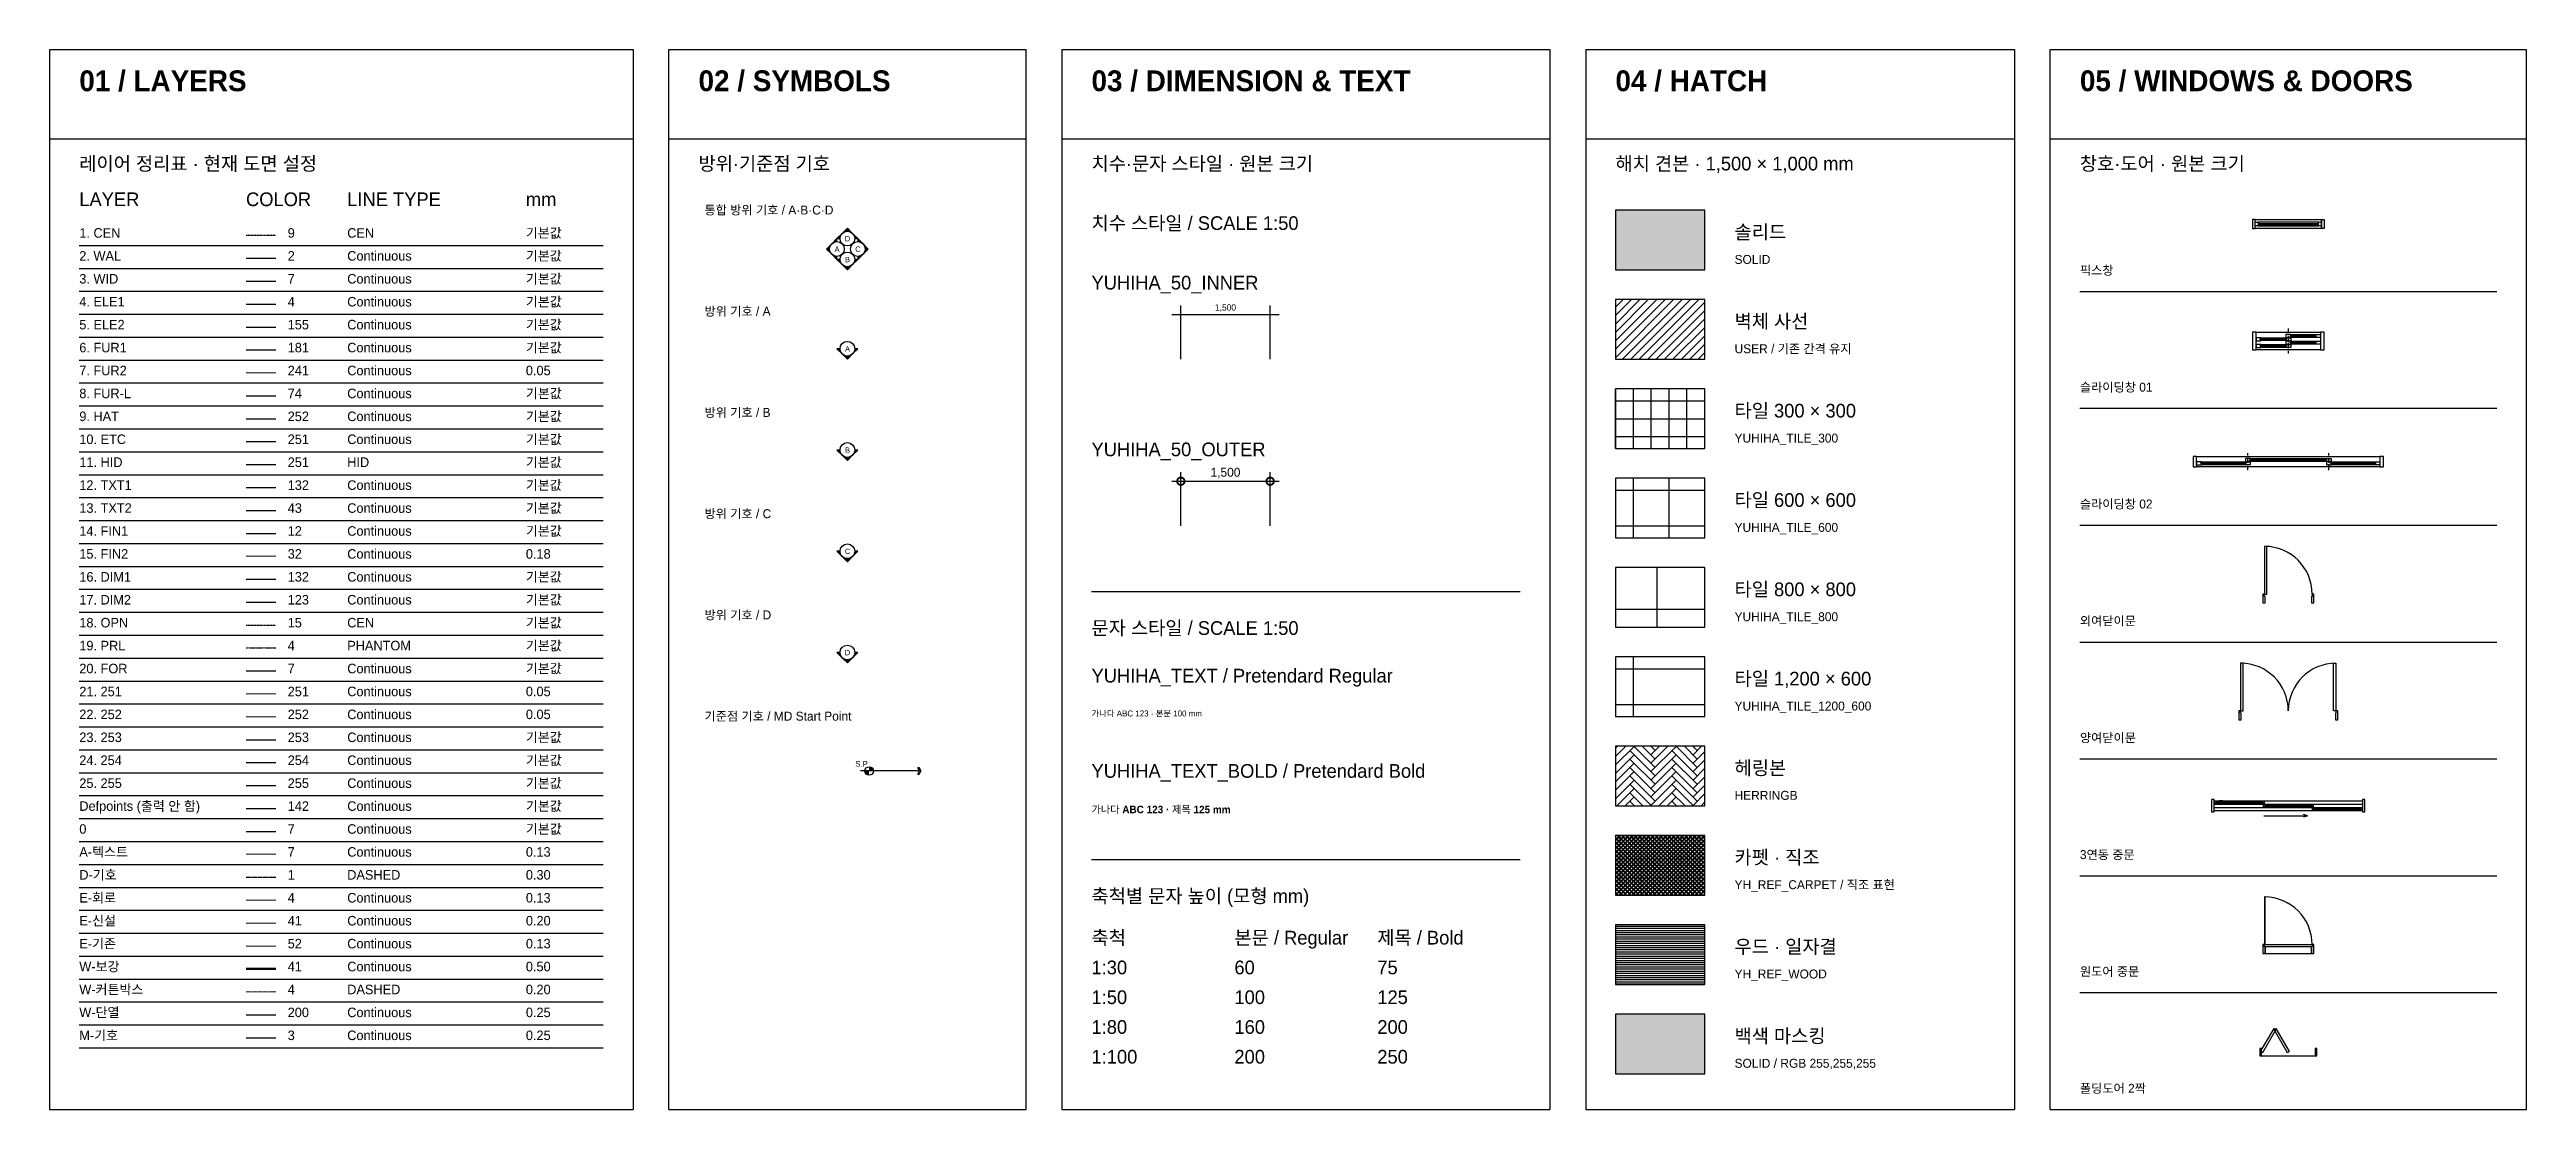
# Model space of a CAD drawing. Header units: millimetres. Extents: x 488786 to 747986, y 25193 to 95000.
# Drawn here: x 490000 to 531600, y 77200 to 95000 of the extents above; entities that cross this region are included whole.
import ezdxf
from ezdxf.enums import TextEntityAlignment as Align

# ---------------------------------------------------------------- set-up
doc = ezdxf.new("R2010")
doc.units = ezdxf.units.MM
doc.set_wipeout_variables(frame=1)
for name, pattern in [('CEN', [25, 15, -4, 2, -4]), ('DASHED', [19.05, 12.7, -6.35]), ('HID', [2.3, 1.5, -0.8]), ('PHANTOM', [2.5, 1.25, -0.25, 0.25, -0.25, 0.25, -0.25])]:
    doc.linetypes.add(name, pattern=pattern)
doc.layers.get('Defpoints').update_dxf_attribs({"color": 142})
for name, color, linetype in [('1. CEN', 9, 'CEN'), ('10. ETC', 251, 'Continuous'), ('11. HID', 251, 'HID'), ('12. TXT1', 132, 'Continuous'), ('13. TXT2', 43, 'Continuous'), ('14. FIN1', 12, 'Continuous'), ('16. DIM1', 132, 'Continuous'), ('17. DIM2', 123, 'Continuous'), ('18. OPN', 15, 'CEN'), ('19. PRL', 4, 'PHANTOM'), ('2. WAL', 2, 'Continuous'), ('20. FOR', 7, 'Continuous'), ('23. 253', 253, 'Continuous'), ('24. 254', 254, 'Continuous'), ('25. 255', 255, 'Continuous'), ('3. WID', 7, 'Continuous'), ('4. ELE1', 4, 'Continuous'), ('5. ELE2', 155, 'Continuous'), ('6. FUR1', 181, 'Continuous'), ('8. FUR-L', 74, 'Continuous'), ('9. HAT', 252, 'Continuous')]:
    doc.layers.add(name, color=color, linetype=linetype)
for name, color, linetype, lineweight in [('15. FIN2', 32, 'Continuous', 18), ('21. 251', 251, 'Continuous', 5), ('22. 252', 252, 'Continuous', 5), ('7. FUR2', 241, 'Continuous', 5), ('A-텍스트', 7, 'Continuous', 13), ('D-기호', 1, 'DASHED', 30), ('E-기존', 52, 'Continuous', 13), ('E-신설', 41, 'Continuous', 20), ('E-회로', 4, 'Continuous', 13), ('M-기호', 3, 'Continuous', 25), ('W-단열', 200, 'Continuous', 25), ('W-보강', 41, 'Continuous', 50), ('W-커튼박스', 4, 'DASHED', 20)]:
    doc.layers.add(name, color=color, linetype=linetype, lineweight=lineweight)
doc.styles.add('YUHIHA_TEXT', font='Pretendard-Regular.ttf')
doc.styles.add('YUHIHA_TEXT_BOLD', font='')
doc.styles.get('YUHIHA_TEXT_BOLD').set_extended_font_data('Pretendard', bold=True)
doc.dimstyles.new('YUHIHA_50_INNER', dxfattribs={"dimscale": 50, "dimtxt": 2.125, "dimasz": 5, "dimexe": 3, "dimexo": 2, "dimgap": 0.8, "dimtad": 1, "dimdec": 0, "dimzin": 0, "dimdsep": 46, "dimlunit": 6, "dimtxsty": 'YUHIHA_TEXT', "dimblk": 'NONE', "dimcen": 1, "dimdle": 3, "dimclrd": 256, "dimclre": 256, "dimclrt": 256, "dimadec": 0, "dimazin": 0, "dimtfac": 1, "dimtdec": 0, "dimtix": 1, "dimtmove": 0, "dimatfit": 3, "dimldrblk": 'NONE', "dimfxl": 1, "dimtolj": 1, "dimtzin": 0, "dimlwd": -1, "dimarcsym": 0})
doc.dimstyles.new('YUHIHA_50_OUTER', dxfattribs={"dimscale": 50, "dimtxt": 3, "dimasz": 5, "dimexe": 3, "dimexo": 2, "dimgap": 0.8, "dimtad": 1, "dimdec": 0, "dimzin": 0, "dimdsep": 46, "dimlunit": 6, "dimtxsty": 'YUHIHA_TEXT', "dimblk": 'DOTSMALL', "dimcen": 1, "dimdle": 3, "dimclrd": 256, "dimclre": 256, "dimclrt": 256, "dimadec": 0, "dimazin": 0, "dimtfac": 1, "dimtdec": 0, "dimtix": 1, "dimtmove": 0, "dimatfit": 3, "dimldrblk": 'DOTSMALL', "dimfxl": 1, "dimtolj": 1, "dimtzin": 0, "dimlwd": -1, "dimarcsym": 0})

msp = doc.modelspace()

# ---------------------------------------------------------------- texts
at = {"layer": 'A-텍스트', "attachment_point": 1}
for s, insert, char_height, width, style in [('01 / LAYERS', (490500, 94650), 350, 8800, 'YUHIHA_TEXT_BOLD'), ('02 / SYMBOLS', (500900, 94650), 350, 5000, 'YUHIHA_TEXT_BOLD'), ('03 / DIMENSION & TEXT', (507500, 94650), 350, 7200, 'YUHIHA_TEXT_BOLD'), ('04 / HATCH', (516300, 94650), 350, 6200, 'YUHIHA_TEXT_BOLD'), ('05 / WINDOWS & DOORS', (524100, 94650), 350, 7000, 'YUHIHA_TEXT_BOLD'), ('레이어 정리표 · 현재 도면 설정', (490500, 93200), 230, 8800, 'YUHIHA_TEXT'), ('방위·기준점 기호', (500900, 93200), 230, 5000, 'YUHIHA_TEXT'), ('치수·문자 스타일 · 원본 크기', (507500, 93200), 230, 7200, 'YUHIHA_TEXT'), ('해치 견본 · 1,500 × 1,000 mm', (516300, 93200), 230, 6200, 'YUHIHA_TEXT'), ('창호·도어 · 원본 크기', (524100, 93200), 230, 7000, 'YUHIHA_TEXT'), ('LAYER', (490500, 92600), 230, 2500, 'YUHIHA_TEXT'), ('COLOR', (493300, 92600), 230, 1400, 'YUHIHA_TEXT'), ('LINE TYPE', (495000, 92600), 230, 2200, 'YUHIHA_TEXT'), ('mm', (498000, 92600), 230, 1200, 'YUHIHA_TEXT'), ('통합 방위 기호 / A·B·C·D', (501000, 92380), 150, 4800, 'YUHIHA_TEXT'), ('1. CEN', (490500, 92000), 160, 2600, 'YUHIHA_TEXT'), ('9', (494000, 92000), 160, 800, 'YUHIHA_TEXT'), ('CEN', (495000, 92000), 160, 2600, 'YUHIHA_TEXT'), ('기본값', (498000, 92000), 160, 1200, 'YUHIHA_TEXT'), ('치수 스타일 / SCALE 1:50', (507500, 92200), 230, 7200, 'YUHIHA_TEXT'), ('솔리드', (518300, 92050), 230, 4200, 'YUHIHA_TEXT'), ('2. WAL', (490500, 91615), 160, 2600, 'YUHIHA_TEXT'), ('2', (494000, 91615), 160, 800, 'YUHIHA_TEXT'), ('Continuous', (495000, 91615), 160, 2600, 'YUHIHA_TEXT'), ('기본값', (498000, 91615), 160, 1200, 'YUHIHA_TEXT'), ('SOLID', (518300, 91550), 150, 4200, 'YUHIHA_TEXT'), ('3. WID', (490500, 91230), 160, 2600, 'YUHIHA_TEXT'), ('7', (494000, 91230), 160, 800, 'YUHIHA_TEXT'), ('Continuous', (495000, 91230), 160, 2600, 'YUHIHA_TEXT'), ('기본값', (498000, 91230), 160, 1200, 'YUHIHA_TEXT'), ('YUHIHA_50_INNER', (507500, 91200), 230, 7000, 'YUHIHA_TEXT'), ('픽스창', (524100, 91367.5), 150, 7000, 'YUHIHA_TEXT'), ('4. ELE1', (490500, 90845), 160, 2600, 'YUHIHA_TEXT'), ('4', (494000, 90845), 160, 800, 'YUHIHA_TEXT'), ('Continuous', (495000, 90845), 160, 2600, 'YUHIHA_TEXT'), ('기본값', (498000, 90845), 160, 1200, 'YUHIHA_TEXT'), ('방위 기호 / A', (501000, 90680), 150, 4800, 'YUHIHA_TEXT'), ('5. ELE2', (490500, 90460), 160, 2600, 'YUHIHA_TEXT'), ('155', (494000, 90460), 160, 800, 'YUHIHA_TEXT'), ('Continuous', (495000, 90460), 160, 2600, 'YUHIHA_TEXT'), ('기본값', (498000, 90460), 160, 1200, 'YUHIHA_TEXT'), ('벽체 사선', (518300, 90550), 230, 4200, 'YUHIHA_TEXT'), ('6. FUR1', (490500, 90075), 160, 2600, 'YUHIHA_TEXT'), ('181', (494000, 90075), 160, 800, 'YUHIHA_TEXT'), ('Continuous', (495000, 90075), 160, 2600, 'YUHIHA_TEXT'), ('기본값', (498000, 90075), 160, 1200, 'YUHIHA_TEXT'), ('USER / 기존 간격 유지', (518300, 90050), 150, 4200, 'YUHIHA_TEXT'), ('7. FUR2', (490500, 89690), 160, 2600, 'YUHIHA_TEXT'), ('241', (494000, 89690), 160, 800, 'YUHIHA_TEXT'), ('Continuous', (495000, 89690), 160, 2600, 'YUHIHA_TEXT'), ('0.05', (498000, 89690), 160, 1200, 'YUHIHA_TEXT'), ('8. FUR-L', (490500, 89305), 160, 2600, 'YUHIHA_TEXT'), ('74', (494000, 89305), 160, 800, 'YUHIHA_TEXT'), ('Continuous', (495000, 89305), 160, 2600, 'YUHIHA_TEXT'), ('기본값', (498000, 89305), 160, 1200, 'YUHIHA_TEXT'), ('타일 300 × 300', (518300, 89050), 230, 4200, 'YUHIHA_TEXT'), ('슬라이딩창 01', (524100, 89405), 150, 7000, 'YUHIHA_TEXT'), ('9. HAT', (490500, 88920), 160, 2600, 'YUHIHA_TEXT'), ('252', (494000, 88920), 160, 800, 'YUHIHA_TEXT'), ('Continuous', (495000, 88920), 160, 2600, 'YUHIHA_TEXT'), ('기본값', (498000, 88920), 160, 1200, 'YUHIHA_TEXT'), ('방위 기호 / B', (501000, 88980), 150, 4800, 'YUHIHA_TEXT'), ('10. ETC', (490500, 88535), 160, 2600, 'YUHIHA_TEXT'), ('251', (494000, 88535), 160, 800, 'YUHIHA_TEXT'), ('Continuous', (495000, 88535), 160, 2600, 'YUHIHA_TEXT'), ('기본값', (498000, 88535), 160, 1200, 'YUHIHA_TEXT'), ('YUHIHA_50_OUTER', (507500, 88400), 230, 7000, 'YUHIHA_TEXT'), ('YUHIHA_TILE_300', (518300, 88550), 150, 4200, 'YUHIHA_TEXT'), ('11. HID', (490500, 88150), 160, 2600, 'YUHIHA_TEXT'), ('251', (494000, 88150), 160, 800, 'YUHIHA_TEXT'), ('HID', (495000, 88150), 160, 2600, 'YUHIHA_TEXT'), ('기본값', (498000, 88150), 160, 1200, 'YUHIHA_TEXT'), ('기본값', (498000, 87765), 160, 1200, 'YUHIHA_TEXT'), ('12. TXT1', (490500, 87765), 160, 2600, 'YUHIHA_TEXT'), ('13. TXT2', (490500, 87380), 160, 2600, 'YUHIHA_TEXT'), ('43', (494000, 87380), 160, 800, 'YUHIHA_TEXT'), ('132', (494000, 87765), 160, 800, 'YUHIHA_TEXT'), ('Continuous', (495000, 87765), 160, 2600, 'YUHIHA_TEXT'), ('Continuous', (495000, 87380), 160, 2600, 'YUHIHA_TEXT'), ('기본값', (498000, 87380), 160, 1200, 'YUHIHA_TEXT'), ('타일 600 × 600', (518300, 87550), 230, 4200, 'YUHIHA_TEXT'), ('슬라이딩창 02', (524100, 87442.5), 150, 7000, 'YUHIHA_TEXT'), ('14. FIN1', (490500, 86995), 160, 2600, 'YUHIHA_TEXT'), ('12', (494000, 86995), 160, 800, 'YUHIHA_TEXT'), ('Continuous', (495000, 86995), 160, 2600, 'YUHIHA_TEXT'), ('기본값', (498000, 86995), 160, 1200, 'YUHIHA_TEXT'), ('방위 기호 / C', (501000, 87280), 150, 4800, 'YUHIHA_TEXT'), ('YUHIHA_TILE_600', (518300, 87050), 150, 4200, 'YUHIHA_TEXT'), ('15. FIN2', (490500, 86610), 160, 2600, 'YUHIHA_TEXT'), ('32', (494000, 86610), 160, 800, 'YUHIHA_TEXT'), ('Continuous', (495000, 86610), 160, 2600, 'YUHIHA_TEXT'), ('0.18', (498000, 86610), 160, 1200, 'YUHIHA_TEXT'), ('16. DIM1', (490500, 86225), 160, 2600, 'YUHIHA_TEXT'), ('132', (494000, 86225), 160, 800, 'YUHIHA_TEXT'), ('Continuous', (495000, 86225), 160, 2600, 'YUHIHA_TEXT'), ('기본값', (498000, 86225), 160, 1200, 'YUHIHA_TEXT'), ('17. DIM2', (490500, 85840), 160, 2600, 'YUHIHA_TEXT'), ('123', (494000, 85840), 160, 800, 'YUHIHA_TEXT'), ('Continuous', (495000, 85840), 160, 2600, 'YUHIHA_TEXT'), ('기본값', (498000, 85840), 160, 1200, 'YUHIHA_TEXT'), ('타일 800 × 800', (518300, 86050), 230, 4200, 'YUHIHA_TEXT'), ('18. OPN', (490500, 85455), 160, 2600, 'YUHIHA_TEXT'), ('15', (494000, 85455), 160, 800, 'YUHIHA_TEXT'), ('CEN', (495000, 85455), 160, 2600, 'YUHIHA_TEXT'), ('기본값', (498000, 85455), 160, 1200, 'YUHIHA_TEXT'), ('방위 기호 / D', (501000, 85580), 150, 4800, 'YUHIHA_TEXT'), ('문자 스타일 / SCALE 1:50', (507500, 85400), 230, 7200, 'YUHIHA_TEXT'), ('YUHIHA_TILE_800', (518300, 85550), 150, 4200, 'YUHIHA_TEXT'), ('외여닫이문', (524100, 85480), 150, 7000, 'YUHIHA_TEXT'), ('19. PRL', (490500, 85070), 160, 2600, 'YUHIHA_TEXT'), ('4', (494000, 85070), 160, 800, 'YUHIHA_TEXT'), ('PHANTOM', (495000, 85070), 160, 2600, 'YUHIHA_TEXT'), ('기본값', (498000, 85070), 160, 1200, 'YUHIHA_TEXT'), ('20. FOR', (490500, 84685), 160, 2600, 'YUHIHA_TEXT'), ('7', (494000, 84685), 160, 800, 'YUHIHA_TEXT'), ('Continuous', (495000, 84685), 160, 2600, 'YUHIHA_TEXT'), ('기본값', (498000, 84685), 160, 1200, 'YUHIHA_TEXT'), ('YUHIHA_TEXT / Pretendard Regular', (507500, 84600), 230, 7200, 'YUHIHA_TEXT'), ('타일 1,200 × 600', (518300, 84550), 230, 4200, 'YUHIHA_TEXT'), ('21. 251', (490500, 84300), 160, 2600, 'YUHIHA_TEXT'), ('251', (494000, 84300), 160, 800, 'YUHIHA_TEXT'), ('Continuous', (495000, 84300), 160, 2600, 'YUHIHA_TEXT'), ('0.05', (498000, 84300), 160, 1200, 'YUHIHA_TEXT'), ('YUHIHA_TILE_1200_600', (518300, 84050), 150, 4200, 'YUHIHA_TEXT'), ('22. 252', (490500, 83915), 160, 2600, 'YUHIHA_TEXT'), ('252', (494000, 83915), 160, 800, 'YUHIHA_TEXT'), ('Continuous', (495000, 83915), 160, 2600, 'YUHIHA_TEXT'), ('0.05', (498000, 83915), 160, 1200, 'YUHIHA_TEXT'), ('기준점 기호 / MD Start Point', (501000, 83880), 150, 4800, 'YUHIHA_TEXT'), ('가나다 ABC 123 · 본문 100 mm', (507500, 83900), 100, 7200, 'YUHIHA_TEXT'), ('23. 253', (490500, 83530), 160, 2600, 'YUHIHA_TEXT'), ('253', (494000, 83530), 160, 800, 'YUHIHA_TEXT'), ('Continuous', (495000, 83530), 160, 2600, 'YUHIHA_TEXT'), ('기본값', (498000, 83530), 160, 1200, 'YUHIHA_TEXT'), ('양여닫이문', (524100, 83517.5), 150, 7000, 'YUHIHA_TEXT'), ('24. 254', (490500, 83145), 160, 2600, 'YUHIHA_TEXT'), ('254', (494000, 83145), 160, 800, 'YUHIHA_TEXT'), ('Continuous', (495000, 83145), 160, 2600, 'YUHIHA_TEXT'), ('기본값', (498000, 83145), 160, 1200, 'YUHIHA_TEXT'), ('YUHIHA_TEXT_BOLD / Pretendard Bold', (507500, 83000), 230, 7200, 'YUHIHA_TEXT'), ('헤링본', (518300, 83050), 230, 4200, 'YUHIHA_TEXT'), ('25. 255', (490500, 82760), 160, 2600, 'YUHIHA_TEXT'), ('Defpoints (출력 안 함)', (490500, 82375), 160, 2600, 'YUHIHA_TEXT'), ('255', (494000, 82760), 160, 800, 'YUHIHA_TEXT'), ('142', (494000, 82375), 160, 800, 'YUHIHA_TEXT'), ('Continuous', (495000, 82760), 160, 2600, 'YUHIHA_TEXT'), ('Continuous', (495000, 82375), 160, 2600, 'YUHIHA_TEXT'), ('기본값', (498000, 82760), 160, 1200, 'YUHIHA_TEXT'), ('기본값', (498000, 82375), 160, 1200, 'YUHIHA_TEXT'), ('HERRINGB', (518300, 82550), 150, 4200, 'YUHIHA_TEXT'), ('0', (490500, 81990), 160, 2600, 'YUHIHA_TEXT'), ('7', (494000, 81990), 160, 800, 'YUHIHA_TEXT'), ('Continuous', (495000, 81990), 160, 2600, 'YUHIHA_TEXT'), ('기본값', (498000, 81990), 160, 1200, 'YUHIHA_TEXT'), ('가나다 ABC 123 · 제목 125 mm', (507500, 82300), 125, 7200, 'YUHIHA_TEXT_BOLD'), ('A-텍스트', (490500, 81605), 160, 2600, 'YUHIHA_TEXT'), ('7', (494000, 81605), 160, 800, 'YUHIHA_TEXT'), ('Continuous', (495000, 81605), 160, 2600, 'YUHIHA_TEXT'), ('0.13', (498000, 81605), 160, 1200, 'YUHIHA_TEXT'), ('카펫 · 직조', (518300, 81550), 230, 4200, 'YUHIHA_TEXT'), ('3연동 중문', (524100, 81555), 150, 7000, 'YUHIHA_TEXT'), ('D-기호', (490500, 81220), 160, 2600, 'YUHIHA_TEXT'), ('1', (494000, 81220), 160, 800, 'YUHIHA_TEXT'), ('DASHED', (495000, 81220), 160, 2600, 'YUHIHA_TEXT'), ('0.30', (498000, 81220), 160, 1200, 'YUHIHA_TEXT'), ('E-회로', (490500, 80835), 160, 2600, 'YUHIHA_TEXT'), ('4', (494000, 80835), 160, 800, 'YUHIHA_TEXT'), ('Continuous', (495000, 80835), 160, 2600, 'YUHIHA_TEXT'), ('0.13', (498000, 80835), 160, 1200, 'YUHIHA_TEXT'), ('축척별 문자 높이 (모형 mm)', (507500, 80900), 230, 7200, 'YUHIHA_TEXT'), ('YH_REF_CARPET / 직조 표현', (518300, 81050), 150, 4200, 'YUHIHA_TEXT'), ('E-신설', (490500, 80450), 160, 2600, 'YUHIHA_TEXT'), ('41', (494000, 80450), 160, 800, 'YUHIHA_TEXT'), ('Continuous', (495000, 80450), 160, 2600, 'YUHIHA_TEXT'), ('0.20', (498000, 80450), 160, 1200, 'YUHIHA_TEXT'), ('E-기존', (490500, 80065), 160, 2600, 'YUHIHA_TEXT'), ('52', (494000, 80065), 160, 800, 'YUHIHA_TEXT'), ('Continuous', (495000, 80065), 160, 2600, 'YUHIHA_TEXT'), ('0.13', (498000, 80065), 160, 1200, 'YUHIHA_TEXT'), ('축척', (507500, 80200), 230, 2250, 'YUHIHA_TEXT'), ('본문 / Regular', (509900, 80200), 230, 2250, 'YUHIHA_TEXT'), ('제목 / Bold', (512300, 80200), 230, 2250, 'YUHIHA_TEXT'), ('우드 · 일자결', (518300, 80050), 230, 4200, 'YUHIHA_TEXT'), ('W-보강', (490500, 79680), 160, 2600, 'YUHIHA_TEXT'), ('41', (494000, 79680), 160, 800, 'YUHIHA_TEXT'), ('Continuous', (495000, 79680), 160, 2600, 'YUHIHA_TEXT'), ('0.50', (498000, 79680), 160, 1200, 'YUHIHA_TEXT'), ('1:30', (507500, 79700), 230, 2250, 'YUHIHA_TEXT'), ('60', (509900, 79700), 230, 2250, 'YUHIHA_TEXT'), ('75', (512300, 79700), 230, 2250, 'YUHIHA_TEXT'), ('YH_REF_WOOD', (518300, 79550), 150, 4200, 'YUHIHA_TEXT'), ('원도어 중문', (524100, 79592.5), 150, 7000, 'YUHIHA_TEXT'), ('W-커튼박스', (490500, 79295), 160, 2600, 'YUHIHA_TEXT'), ('4', (494000, 79295), 160, 800, 'YUHIHA_TEXT'), ('DASHED', (495000, 79295), 160, 2600, 'YUHIHA_TEXT'), ('0.20', (498000, 79295), 160, 1200, 'YUHIHA_TEXT'), ('1:50', (507500, 79200), 230, 2250, 'YUHIHA_TEXT'), ('100', (509900, 79200), 230, 2250, 'YUHIHA_TEXT'), ('125', (512300, 79200), 230, 2250, 'YUHIHA_TEXT'), ('W-단열', (490500, 78910), 160, 2600, 'YUHIHA_TEXT'), ('200', (494000, 78910), 160, 800, 'YUHIHA_TEXT'), ('Continuous', (495000, 78910), 160, 2600, 'YUHIHA_TEXT'), ('0.25', (498000, 78910), 160, 1200, 'YUHIHA_TEXT'), ('1:80', (507500, 78700), 230, 2250, 'YUHIHA_TEXT'), ('160', (509900, 78700), 230, 2250, 'YUHIHA_TEXT'), ('200', (512300, 78700), 230, 2250, 'YUHIHA_TEXT'), ('M-기호', (490500, 78525), 160, 2600, 'YUHIHA_TEXT'), ('3', (494000, 78525), 160, 800, 'YUHIHA_TEXT'), ('Continuous', (495000, 78525), 160, 2600, 'YUHIHA_TEXT'), ('0.25', (498000, 78525), 160, 1200, 'YUHIHA_TEXT'), ('백색 마스킹', (518300, 78550), 230, 4200, 'YUHIHA_TEXT'), ('1:100', (507500, 78200), 230, 2250, 'YUHIHA_TEXT'), ('200', (509900, 78200), 230, 2250, 'YUHIHA_TEXT'), ('250', (512300, 78200), 230, 2250, 'YUHIHA_TEXT'), ('SOLID / RGB 255,255,255', (518300, 78050), 150, 4200, 'YUHIHA_TEXT'), ('폴딩도어 2짝', (524100, 77630), 150, 7000, 'YUHIHA_TEXT')]:
    msp.add_mtext(s, dxfattribs=dict(at, insert=insert, char_height=char_height, width=width, style=style))

# ---------------------------------------------------------------- blocks, each defined once
blk = doc.blocks.new('*U158')
at = {"layer": '25. 255'}
h = blk.add_hatch(color=256, dxfattribs=at)
h.paths.add_polyline_path([(444.3, 612.2), (444.3, 609.9, 0.198912), (440.4, 608.3)])
h.paths.add_polyline_path([(444.3, 598.9), (444.3, 596.6), (440.4, 600.5, 0.198912)])
blk.add_hatch(color=256, dxfattribs=at).paths.add_polyline_path([(436.5, 604.4), (440.4, 608.3, 0.414214), (440.4, 600.5)])
at = {"layer": '10. ETC'}
for points in [[(440.4, 608.3, -0.198912), (444.3, 609.9), (444.3, 612.2)], [(440.4, 600.5, -0.414214), (440.4, 608.3), (436.5, 604.4)], [(444.3, 596.6), (444.3, 598.9, -0.198912), (440.4, 600.5)]]:
    blk.add_lwpolyline(points, format="xyb", close=True, dxfattribs=at)
blk.add_circle((444.3, 604.4), 5.5, dxfattribs=at)
at = {"layer": '10. ETC', "style": 'YUHIHA_TEXT'}
blk.add_attdef('NO', text='', height=4, dxfattribs=at).set_placement((444.4, 604.3), align=Align.MIDDLE_CENTER)
blk = doc.blocks.new('*U159')
at = {"layer": '25. 255'}
h = blk.add_hatch(color=256, dxfattribs=at)
h.paths.add_polyline_path([(436.5, 604.4), (438.8, 604.4, 0.198912), (440.4, 600.5)])
h.paths.add_polyline_path([(449.8, 604.4), (452.1, 604.4), (448.2, 600.5, 0.198912)])
blk.add_hatch(color=256, dxfattribs=at).paths.add_polyline_path([(444.3, 596.6), (440.4, 600.5, 0.414214), (448.2, 600.5)])
at = {"layer": '10. ETC'}
for points in [[(440.4, 600.5, -0.198912), (438.8, 604.4), (436.5, 604.4)], [(448.2, 600.5, -0.414214), (440.4, 600.5), (444.3, 596.6)], [(452.1, 604.4), (449.8, 604.4, -0.198912), (448.2, 600.5)]]:
    blk.add_lwpolyline(points, format="xyb", close=True, dxfattribs=at)
blk.add_circle((444.3, 604.4), 5.5, dxfattribs=at)
at = {"layer": '10. ETC', "style": 'YUHIHA_TEXT'}
blk.add_attdef('NO', text='', height=4, dxfattribs=at).set_placement((444.4, 604.3), align=Align.MIDDLE_CENTER)
blk = doc.blocks.new('*U160')
at = {"layer": '25. 255'}
h = blk.add_hatch(color=256, dxfattribs=at)
h.paths.add_polyline_path([(444.3, 596.6), (444.3, 598.9, 0.198912), (448.2, 600.5)])
h.paths.add_polyline_path([(444.3, 609.9), (444.3, 612.2), (448.2, 608.3, 0.198912)])
blk.add_hatch(color=256, dxfattribs=at).paths.add_polyline_path([(452.1, 604.4), (448.2, 600.5, 0.414214), (448.2, 608.3)])
at = {"layer": '10. ETC'}
for points in [[(444.3, 612.2), (444.3, 609.9, -0.198912), (448.2, 608.3)], [(448.2, 600.5, -0.198912), (444.3, 598.9), (444.3, 596.6)], [(448.2, 608.3, -0.414214), (448.2, 600.5), (452.1, 604.4)]]:
    blk.add_lwpolyline(points, format="xyb", close=True, dxfattribs=at)
blk.add_circle((444.3, 604.4), 5.5, dxfattribs=at)
at = {"layer": '10. ETC', "style": 'YUHIHA_TEXT'}
blk.add_attdef('NO', text='', height=4, dxfattribs=at).set_placement((444.4, 604.3), align=Align.MIDDLE_CENTER)
blk = doc.blocks.new('*U157')
at = {"layer": '25. 255'}
blk.add_hatch(color=256, dxfattribs=at).paths.add_polyline_path([(444.3, 612.2), (448.2, 608.3, 0.414214), (440.4, 608.3)])
h = blk.add_hatch(color=256, dxfattribs=at)
h.paths.add_polyline_path([(452.1, 604.4), (449.8, 604.4, 0.198912), (448.2, 608.3)])
h.paths.add_polyline_path([(438.8, 604.4), (436.5, 604.4), (440.4, 608.3, 0.198912)])
at = {"layer": '10. ETC'}
for points in [[(440.4, 608.3, -0.414214), (448.2, 608.3), (444.3, 612.2)], [(436.5, 604.4), (438.8, 604.4, -0.198912), (440.4, 608.3)], [(448.2, 608.3, -0.198912), (449.8, 604.4), (452.1, 604.4)]]:
    blk.add_lwpolyline(points, format="xyb", close=True, dxfattribs=at)
blk.add_circle((444.3, 604.4), 5.5, dxfattribs=at)
at = {"layer": '10. ETC', "style": 'YUHIHA_TEXT'}
blk.add_attdef('NO', text='', height=4, dxfattribs=at).set_placement((444.4, 604.3), align=Align.MIDDLE_CENTER)
blk = doc.blocks.new('YUHIHA_Symbol_North_CombinedABCD', base_point=(0, 0))
at = {"layer": '10. ETC', "xscale": 22.5, "yscale": 22.5, "zscale": 22.5}
blk.add_blockref('*U158', (-10172, -13599), dxfattribs=at).add_auto_attribs({'NO': 'A'})
blk.add_blockref('*U159', (-9997, -13774), dxfattribs=at).add_auto_attribs({'NO': 'B'})
blk.add_blockref('*U160', (-9822, -13599), dxfattribs=at).add_auto_attribs({'NO': 'C'})
blk.add_blockref('*U157', (-9997, -13424), dxfattribs=at).add_auto_attribs({'NO': 'D'})
blk = doc.blocks.new('YUHIHA_Symbol_North', base_point=(444.3, 603.3))
at = {"layer": '25. 255'}
h = blk.add_hatch(color=256, dxfattribs=at)
h.paths.add_polyline_path([(436.5, 604.4), (438.8, 604.4, 0.198912), (440.4, 600.5)])
h.paths.add_polyline_path([(449.8, 604.4), (452.1, 604.4), (448.2, 600.5, 0.198912)])
blk.add_hatch(color=256, dxfattribs=at).paths.add_polyline_path([(444.3, 596.6), (440.4, 600.5, 0.414214), (448.2, 600.5)])
at = {"layer": '10. ETC'}
for points in [[(440.4, 600.5, -0.198912), (438.8, 604.4), (436.5, 604.4)], [(448.2, 600.5, -0.414214), (440.4, 600.5), (444.3, 596.6)], [(452.1, 604.4), (449.8, 604.4, -0.198912), (448.2, 600.5)]]:
    blk.add_lwpolyline(points, format="xyb", close=True, dxfattribs=at)
blk.add_circle((444.3, 604.4), 5.5, dxfattribs=at)
at = {"layer": '10. ETC', "style": 'YUHIHA_TEXT'}
blk.add_attdef('NO', text='', height=4, dxfattribs=at).set_placement((444.4, 604.3), align=Align.MIDDLE_CENTER)
blk = doc.blocks.new('*U322')
at = {"layer": '25. 255'}
h = blk.add_hatch(color=256, dxfattribs=at)
h.paths.add_polyline_path([(1.5, 0, 0.414214), (0, 1.5), (0, 0)])
h.paths.add_polyline_path([(0, -1.5), (0, 0), (-1.5, 0, 0.414214)])
blk.add_line((17.62, 0), (-3, 0))
blk.add_lwpolyline([(16.99, -1.1), (17.62, 0), (16.99, 1.1), (17.34, 1.3), (18.08, 0), (17.34, -1.3)], close=True)
blk.add_circle((0, 0), 1.5)
at = {"style": 'YUHIHA_TEXT'}
blk.add_text('S.P', height=2, dxfattribs=at).set_placement((-4.76, 1.47))
blk = doc.blocks.new('*D323')
at = {"layer": '16. DIM1', "lineweight": -2, "transparency": 16777216}
for p, q in [((509000, 89800), (509000, 90700)), ((510500, 89800), (510500, 90700))]:
    blk.add_line(p, q, dxfattribs=at)
at = {"layer": '16. DIM1', "transparency": 16777216}
blk.add_line((508850, 90550), (510650, 90550), dxfattribs=at)
at = {"layer": 'Defpoints', "color": 0, "transparency": 16777216}
for p in [(510500, 90550), (509000, 89700), (510500, 89700)]:
    blk.add_point(p, dxfattribs=at)
at = {"layer": '16. DIM1', "transparency": 16777216, "insert": (509750, 90659), "char_height": 106.2, "attachment_point": 5, "style": 'YUHIHA_TEXT'}
blk.add_mtext('\\A1;1,500', dxfattribs=at)
blk = doc.blocks.new('_None')
blk = doc.blocks.new('_DotSmall')
at = {"color": 0, "linetype": 'ByBlock', "const_width": 0.5}
blk.add_lwpolyline([(-0.0625, 0, 1), (0.0625, 0, 1)], format="xyb", close=True, dxfattribs=at)
blk = doc.blocks.new('*D324')
at = {"layer": '16. DIM1', "lineweight": -2, "transparency": 16777216}
for p, q in [((509000, 87000), (509000, 87900)), ((510500, 87000), (510500, 87900))]:
    blk.add_line(p, q, dxfattribs=at)
at = {"layer": '16. DIM1', "transparency": 16777216}
blk.add_line((508850, 87750), (510650, 87750), dxfattribs=at)
at = {"layer": 'Defpoints', "color": 0, "transparency": 16777216}
for p in [(510500, 87750), (509000, 86900), (510500, 86900)]:
    blk.add_point(p, dxfattribs=at)
at = {"layer": '16. DIM1', "transparency": 16777216, "xscale": 250, "yscale": 250, "zscale": 250, "rotation": 180}
blk.add_blockref('_DotSmall', (509000, 87750), dxfattribs=at)
at = {"layer": '16. DIM1', "transparency": 16777216, "xscale": 250, "yscale": 250, "zscale": 250}
blk.add_blockref('_DotSmall', (510500, 87750), dxfattribs=at)
at = {"layer": '16. DIM1', "transparency": 16777216, "insert": (509750, 87887), "char_height": 150, "attachment_point": 5, "style": 'YUHIHA_TEXT'}
blk.add_mtext('\\A1;1,500', dxfattribs=at)
blk = doc.blocks.new('*U200')
at = {"layer": '10. ETC'}
for p, q in [((25, 40), (25, 2536)), ((80, 40), (80, 2536)), ((135, 40), (135, 2536)), ((185, 40), (185, 2536)), ((275, 1608), (250, 1543)), ((275, 878), (275, 1608)), ((275, 1608), (300, 1543))]:
    blk.add_line(p, q, dxfattribs=at)
at = {"layer": '3. WID'}
for points in [[(0, 2536), (210, 2536), (210, 2576), (0, 2576)], [(140, 1687), (180, 1687), (180, 2536), (140, 2536)], [(156, 1712), (164, 1712), (164, 2511), (156, 2511)], [(85, 864), (125, 864), (125, 1712), (85, 1712)], [(101, 889), (109, 889), (109, 1687), (101, 1687)], [(30, 40), (70, 40), (70, 889), (30, 889)], [(46, 65), (54, 65), (54, 864), (46, 864)], [(0, 0), (210, 0), (210, 40), (0, 40)], [(24, 125), (30, 125), (30, 190), (24, 190)]]:
    blk.add_lwpolyline(points, close=True, dxfattribs=at)
blk = doc.blocks.new('*U199')
at = {"layer": '10. ETC'}
for p, q in [((60, 300), (1140, 300)), ((1140, 0), (60, 0))]:
    blk.add_line(p, q, dxfattribs=at)
at = {"layer": '10. ETC', "linetype": 'CEN', "ltscale": 5}
blk.add_line((600, 360), (600, -60), dxfattribs=at)
at = {"layer": '3. WID'}
for p, q in [((140, 202.5), (560, 202.5)), ((560, 155), (140, 155)), ((140, 92.5), (560, 92.5)), ((560, 42.5), (140, 42.5)), ((640, 257.5), (1060, 257.5)), ((1060, 207.5), (640, 207.5)), ((640, 147.5), (1060, 147.5)), ((1060, 97.5), (640, 97.5))]:
    blk.add_line(p, q, dxfattribs=at)
for points in [[(0, 0), (60, 0), (60, 300), (0, 300)], [(60, 202.5), (60, 152.5), (140, 152.5), (140, 171.5), (130, 171.5), (130, 183.5), (140, 183.5), (140, 202.5)], [(60, 92.5), (60, 42.5), (140, 42.5), (140, 61.5), (130, 61.5), (130, 73.5), (140, 73.5), (140, 92.5)], [(130, 171.5), (570, 171.5), (570, 183.5), (130, 183.5)], [(130, 61.5), (570, 61.5), (570, 73.5), (130, 73.5)], [(560, 257.5), (560, 207.5), (640, 207.5), (640, 226.5), (630, 226.5), (630, 238.5), (640, 238.5), (640, 257.5)], [(640, 202.5), (640, 152.5), (560, 152.5), (560, 171.5), (570, 171.5), (570, 183.5), (560, 183.5), (560, 202.5)], [(560, 147.5), (560, 97.5), (640, 97.5), (640, 116.5), (630, 116.5), (630, 128.5), (640, 128.5), (640, 147.5)], [(640, 92.5), (640, 42.5), (560, 42.5), (560, 61.5), (570, 61.5), (570, 73.5), (560, 73.5), (560, 92.5)], [(630, 226.5), (1070, 226.5), (1070, 238.5), (630, 238.5)], [(630, 116.5), (1070, 116.5), (1070, 128.5), (630, 128.5)], [(1140, 257.5), (1140, 207.5), (1060, 207.5), (1060, 226.5), (1070, 226.5), (1070, 238.5), (1060, 238.5), (1060, 257.5)], [(1140, 147.5), (1140, 97.5), (1060, 97.5), (1060, 116.5), (1070, 116.5), (1070, 128.5), (1060, 128.5), (1060, 147.5)], [(1140, 0), (1200, 0), (1200, 300), (1140, 300)]]:
    blk.add_lwpolyline(points, close=True, dxfattribs=at)
blk = doc.blocks.new('*U198')
at = {"layer": '10. ETC'}
for p, q in [((60, 170), (3140, 170)), ((3140, 0), (60, 0))]:
    blk.add_line(p, q, dxfattribs=at)
at = {"layer": '10. ETC', "linetype": 'CEN', "ltscale": 5}
for p, q in [((920, -60), (920, 230)), ((2280, -60), (2280, 230))]:
    blk.add_line(p, q, dxfattribs=at)
at = {"layer": '3. WID'}
for p, q in [((140, 82.5), (880, 82.5)), ((880, 32.5), (140, 32.5)), ((960, 137.5), (2240, 137.5)), ((2240, 87.5), (960, 87.5)), ((2320, 82.5), (3060, 82.5)), ((3060, 32.5), (2320, 32.5))]:
    blk.add_line(p, q, dxfattribs=at)
for points in [[(0, 0), (60, 0), (60, 170), (0, 170)], [(60, 82.5), (60, 32.5), (140, 32.5), (140, 51.5), (130, 51.5), (130, 63.5), (140, 63.5), (140, 82.5)], [(130, 51.5), (890, 51.5), (890, 63.5), (130, 63.5)], [(880, 137.5), (880, 87.5), (960, 87.5), (960, 106.5), (950, 106.5), (950, 118.5), (960, 118.5), (960, 137.5)], [(960, 82.5), (960, 32.5), (880, 32.5), (880, 51.5), (890, 51.5), (890, 63.5), (880, 63.5), (880, 82.5)], [(950, 106.5), (2250, 106.5), (2250, 118.5), (950, 118.5)], [(2320, 137.5), (2320, 87.5), (2240, 87.5), (2240, 106.5), (2250, 106.5), (2250, 118.5), (2240, 118.5), (2240, 137.5)], [(2240, 82.5), (2240, 32.5), (2320, 32.5), (2320, 51.5), (2310, 51.5), (2310, 63.5), (2320, 63.5), (2320, 82.5)], [(2310, 51.5), (3070, 51.5), (3070, 63.5), (2310, 63.5)], [(3140, 82.5), (3140, 32.5), (3060, 32.5), (3060, 51.5), (3070, 51.5), (3070, 63.5), (3060, 63.5), (3060, 82.5)], [(3140, 0), (3200, 0), (3200, 170), (3140, 170)]]:
    blk.add_lwpolyline(points, close=True, dxfattribs=at)
blk = doc.blocks.new('*U197')
at = {"layer": '10. ETC', "ltscale": 20}
blk.add_arc((30, 170), 800, 0, 90, dxfattribs=at)
at = {"layer": '3. WID'}
for points in [[(30, 170), (70, 170), (70, 970), (30, 970)], [(830, 170), (830, 130), (820, 130), (820, 20), (860, 20), (860, 170)]]:
    blk.add_lwpolyline(points, close=True, dxfattribs=at)
blk.add_lwpolyline([(30, 170), (0, 170), (0, 20), (40, 20), (40, 130), (30, 130), (30, 170)], dxfattribs=at)
blk = doc.blocks.new('*U173')
at = {"layer": '10. ETC', "ltscale": 20}
for centre, start, end in [((30, 170), 0, 90), ((1630, 170), 90, 180)]:
    blk.add_arc(centre, 800, start, end, dxfattribs=at)
at = {"layer": '3. WID'}
for points in [[(30, 170), (70, 170), (70, 970), (30, 970)], [(1630, 170), (1590, 170), (1590, 970), (1630, 970)], [(1630, 170), (1630, 130), (1620, 130), (1620, 20), (1660, 20), (1660, 170)]]:
    blk.add_lwpolyline(points, close=True, dxfattribs=at)
blk.add_lwpolyline([(30, 170), (0, 170), (0, 20), (40, 20), (40, 130), (30, 130), (30, 170)], dxfattribs=at)
blk = doc.blocks.new('*U196')
at = {"layer": '10. ETC', "linetype": 'Continuous'}
for points in [[(30, 170), (830, 170), (830, 130), (30, 130)], [(40, 130), (40, 20), (820, 20), (820, 130)]]:
    blk.add_lwpolyline(points, close=True, dxfattribs=at)
at = {"layer": '10. ETC', "ltscale": 20}
blk.add_arc((30, 170), 800, 0, 90, dxfattribs=at)
at = {"layer": '3. WID'}
for points in [[(30, 170), (42, 170), (42, 970), (30, 970)], [(830, 170), (830, 130), (820, 130), (820, 20), (860, 20), (860, 170)]]:
    blk.add_lwpolyline(points, close=True, dxfattribs=at)
blk.add_lwpolyline([(30, 170), (0, 170), (0, 20), (40, 20), (40, 130), (30, 130), (30, 170)], dxfattribs=at)
blk = doc.blocks.new('*U175')
at = {"layer": '10. ETC'}
for points in [[(-430, 75), (680, 75), (680, -75), (-430, -75)], [(-380, 30), (-380, -30), (630, -30), (630, 30)]]:
    blk.add_lwpolyline(points, close=True, dxfattribs=at)
at = {"layer": '3. WID'}
for points in [[(-430, 75), (-475, 75), (-475, -75), (-430, -75)], [(-430, -30), (-430, 30), (-380, 30), (-380, -30)], [(-380, -6), (630, -6), (630, 6), (-380, 6)], [(630, -30), (630, 30), (680, 30), (680, -30)], [(680, 75), (725, 75), (725, -75), (680, -75)]]:
    blk.add_lwpolyline(points, close=True, dxfattribs=at)
blk = doc.blocks.new('*U321')
at = {"color": 0}
blk.add_line((0, -60), (900, -60), dxfattribs=at)
for points in [[(-30, -60), (0, -60), (0, 60), (-30, 60)], [(-15, 9), (210, 398), (240, 381), (15, -9)], [(240, 398), (465, 9), (435, -9), (210, 381)], [(900, -60), (930, -60), (930, 60), (900, 60)]]:
    blk.add_lwpolyline(points, close=True, dxfattribs=at)

# ---------------------------------------------------------------- dimensions: what is measured, and where the dimension line sits
at = {"layer": '16. DIM1'}
for p1, p2, dimstyle, picture, middle in [((509000, 89700), (510500, 89700), 'YUHIHA_50_INNER', '*D323', (509750, 90658.9)), ((509000, 86900), (510500, 86900), 'YUHIHA_50_OUTER', '*D324', (509750, 87887.3))]:
    dim = msp.add_aligned_dim(p1=p1, p2=p2, distance=850, dimstyle=dimstyle, dxfattribs=at)
    dim.commit()
    dim.dimension.update_dxf_attribs({"geometry": picture, "text_midpoint": middle})

# ---------------------------------------------------------------- hatches: boundary and pattern name
at = {"layer": '9. HAT', "linetype": 'Continuous', "lineweight": -3}
msp.add_hatch(color=252, dxfattribs=at).paths.add_polyline_path([(516300, 91300), (517800, 91300), (517800, 92300), (516300, 92300)], flags=16)
at = {"layer": '9. HAT'}
h = msp.add_hatch(dxfattribs=at)
h.set_pattern_fill('USER', color=256, scale=100, angle=45, style=0, pattern_type=0)
h.set_pattern_definition([(45, (6600, -2400), (-70.710678, 70.710678), [])])
h.paths.add_polyline_path([(516300, 89800), (517800, 89800), (517800, 90800), (516300, 90800)], flags=16)
h = msp.add_hatch(dxfattribs=at)
h.set_pattern_fill('YUHIHA_TILE_300', color=256, style=0, pattern_type=2)
h.set_pattern_definition([(0, (6600, 4800), (0, 300), []), (90, (6600, 4800), (-300, 2e-14), [])])
h.paths.add_polyline_path([(516300, 88300), (517800, 88300), (517800, 89300), (516300, 89300)], flags=16)
h = msp.add_hatch(dxfattribs=at)
h.set_pattern_fill('YUHIHA_TILE_600', color=256, style=0, pattern_type=2)
h.set_pattern_definition([(0, (6600, -2400), (0, 600), []), (90, (6600, -2400), (-600, 4e-14), [])])
h.paths.add_polyline_path([(516300, 86800), (517800, 86800), (517800, 87800), (516300, 87800)], flags=16)
h = msp.add_hatch(dxfattribs=at)
h.set_pattern_fill('YUHIHA_TILE_800', color=256, style=0, pattern_type=2)
h.set_pattern_definition([(0, (6600, 2400), (0, 800), []), (90, (6600, 2400), (-800, 5e-14), [])])
h.paths.add_polyline_path([(516300, 85300), (517800, 85300), (517800, 86300), (516300, 86300)], flags=16)
h = msp.add_hatch(dxfattribs=at)
h.set_pattern_fill('YUHIHA_TILE_1200_600', color=256, style=0, pattern_type=2)
h.set_pattern_definition([(0, (6600, -4800), (0, 600), []), (90, (6600, -4800), (-1200, 7e-14), [])])
h.paths.add_polyline_path([(516300, 83800), (517800, 83800), (517800, 84800), (516300, 84800)], flags=16)
h = msp.add_hatch(dxfattribs=at)
h.set_pattern_fill('HERRINGB', color=256, scale=100, style=0, pattern_type=2)
h.set_pattern_definition([(45, (0, 0), (0, 141.421356), [600, -400]), (135, (777.82, -70.71), (-1e-14, -141.421356), [600, -400])])
h.paths.add_polyline_path([(516300, 82300), (517800, 82300), (517800, 83300), (516300, 83300)], flags=16)
h = msp.add_hatch(dxfattribs=at)
h.set_pattern_fill('YH_REF_CARPET', color=256, scale=100, angle=45, style=0, pattern_type=2)
h.set_pattern_definition([(45, (0, 0), (0, 70.710678), [90, -10]), (45, (-7.07, 7.07), (0, 70.710678), [90, -10]), (135, (21.213, 35.355), (-70.710678, 7e-15), [90, -10]), (135, (28.284, 42.426), (-70.710678, 7e-15), [90, -10])])
h.paths.add_polyline_path([(516300, 80800), (517800, 80800), (517800, 81800), (516300, 81800)], flags=16)
h = msp.add_hatch(dxfattribs=at)
h.set_pattern_fill('YH_REF_WOOD', color=256, style=0, pattern_type=2)
h.set_pattern_definition([(0, (0, 0), (0, 36), [])])
h.paths.add_polyline_path([(516300, 79300), (517800, 79300), (517800, 80300), (516300, 80300)], flags=16)
at = {"layer": '9. HAT', "true_color": 0xffffff}
msp.add_hatch(color=7, dxfattribs=at).paths.add_polyline_path([(516300, 77800), (517800, 77800), (517800, 78800), (516300, 78800)], flags=16)

# ---------------------------------------------------------------- linework, layer by layer
msp.add_line((493300, 81870), (493800, 81870))
at = {"layer": '1. CEN'}
msp.add_line((493300, 91880), (493800, 91880), dxfattribs=at)
at = {"layer": '10. ETC'}
for p, q in [((490000, 95000), (499800, 95000)), ((490000, 95000), (490000, 77200)), ((499800, 95000), (499800, 77200)), ((500400, 95000), (506400, 95000)), ((500400, 77200), (500400, 95000)), ((506400, 77200), (506400, 95000)), ((507000, 95000), (515200, 95000)), ((507000, 95000), (507000, 77200)), ((515200, 95000), (515200, 77200)), ((515800, 95000), (523000, 95000)), ((515800, 95000), (515800, 77200)), ((523000, 95000), (523000, 77200)), ((523600, 95000), (531600, 95000)), ((523600, 77200), (523600, 95000)), ((531600, 77200), (531600, 95000)), ((490000, 93500), (499800, 93500)), ((500400, 93500), (506400, 93500)), ((507000, 93500), (515200, 93500)), ((515800, 93500), (523000, 93500)), ((523600, 93500), (531600, 93500)), ((490500, 91710), (499300, 91710)), ((490500, 91325), (499300, 91325)), ((490500, 90940), (499300, 90940)), ((524100, 90937.5), (531100, 90937.5)), ((490500, 90555), (499300, 90555)), ((490500, 90170), (499300, 90170)), ((490500, 89785), (499300, 89785)), ((490500, 89400), (499300, 89400)), ((490500, 89015), (499300, 89015)), ((490500, 88630), (499300, 88630)), ((524100, 88975), (531100, 88975)), ((490500, 88245), (499300, 88245)), ((493300, 88415), (493800, 88415)), ((490500, 87860), (499300, 87860)), ((490500, 87475), (499300, 87475)), ((490500, 87090), (499300, 87090)), ((524100, 87012.5), (531100, 87012.5)), ((490500, 86705), (499300, 86705)), ((490500, 86320), (499300, 86320)), ((490500, 85935), (499300, 85935)), ((507500, 85900), (514700, 85900)), ((490500, 85550), (499300, 85550)), ((490500, 85165), (499300, 85165)), ((524100, 85050), (531100, 85050)), ((490500, 84780), (499300, 84780)), ((490500, 84395), (499300, 84395)), ((490500, 84010), (499300, 84010)), ((490500, 83625), (499300, 83625)), ((490500, 83240), (499300, 83240)), ((490500, 82855), (499300, 82855)), ((524100, 83087.5), (531100, 83087.5)), ((490500, 82470), (499300, 82470)), ((490500, 82085), (499300, 82085)), ((490500, 81700), (499300, 81700)), ((490500, 81315), (499300, 81315)), ((507500, 81400), (514700, 81400)), ((524100, 81125), (531100, 81125)), ((490500, 80930), (499300, 80930)), ((490500, 80545), (499300, 80545)), ((490500, 80160), (499300, 80160)), ((490500, 79775), (499300, 79775)), ((490500, 79390), (499300, 79390)), ((524100, 79162.5), (531100, 79162.5)), ((490500, 79005), (499300, 79005)), ((490500, 78620), (499300, 78620)), ((490500, 78235), (499300, 78235)), ((490000, 77200), (499800, 77200)), ((500400, 77200), (506400, 77200)), ((507000, 77200), (515200, 77200)), ((515800, 77200), (523000, 77200)), ((523600, 77200), (531600, 77200))]:
    msp.add_line(p, q, dxfattribs=at)
for points in [[(516300, 91300), (517800, 91300), (517800, 92300), (516300, 92300)], [(516300, 89800), (517800, 89800), (517800, 90800), (516300, 90800)], [(516300, 88300), (517800, 88300), (517800, 89300), (516300, 89300)], [(516300, 86800), (517800, 86800), (517800, 87800), (516300, 87800)], [(516300, 85300), (517800, 85300), (517800, 86300), (516300, 86300)], [(516300, 83800), (517800, 83800), (517800, 84800), (516300, 84800)], [(516300, 82300), (517800, 82300), (517800, 83300), (516300, 83300)], [(516300, 80800), (517800, 80800), (517800, 81800), (516300, 81800)], [(516300, 79300), (517800, 79300), (517800, 80300), (516300, 80300)], [(516300, 77800), (517800, 77800), (517800, 78800), (516300, 78800)]]:
    msp.add_lwpolyline(points, close=True, dxfattribs=at)
at = {"layer": '11. HID'}
msp.add_line((493300, 88030), (493800, 88030), dxfattribs=at)
at = {"layer": '12. TXT1'}
msp.add_line((493300, 87645), (493800, 87645), dxfattribs=at)
at = {"layer": '13. TXT2'}
msp.add_line((493300, 87260), (493800, 87260), dxfattribs=at)
at = {"layer": '14. FIN1'}
msp.add_line((493300, 86875), (493800, 86875), dxfattribs=at)
at = {"layer": '15. FIN2'}
msp.add_line((493300, 86490), (493800, 86490), dxfattribs=at)
at = {"layer": '16. DIM1'}
msp.add_line((493300, 86105), (493800, 86105), dxfattribs=at)
at = {"layer": '17. DIM2'}
msp.add_line((493300, 85720), (493800, 85720), dxfattribs=at)
at = {"layer": '18. OPN'}
msp.add_line((493300, 85335), (493800, 85335), dxfattribs=at)
at = {"layer": '19. PRL'}
msp.add_line((493300, 84950), (493800, 84950), dxfattribs=at)
at = {"layer": '2. WAL'}
msp.add_line((493300, 91495), (493800, 91495), dxfattribs=at)
at = {"layer": '20. FOR'}
msp.add_line((493300, 84565), (493800, 84565), dxfattribs=at)
at = {"layer": '21. 251'}
msp.add_line((493300, 84180), (493800, 84180), dxfattribs=at)
at = {"layer": '22. 252'}
msp.add_line((493300, 83795), (493800, 83795), dxfattribs=at)
at = {"layer": '23. 253'}
msp.add_line((493300, 83410), (493800, 83410), dxfattribs=at)
at = {"layer": '24. 254'}
msp.add_line((493300, 83025), (493800, 83025), dxfattribs=at)
at = {"layer": '25. 255'}
msp.add_line((493300, 82640), (493800, 82640), dxfattribs=at)
at = {"layer": '3. WID'}
msp.add_line((493300, 91110), (493800, 91110), dxfattribs=at)
at = {"layer": '4. ELE1'}
msp.add_line((493300, 90725), (493800, 90725), dxfattribs=at)
at = {"layer": '5. ELE2'}
msp.add_line((493300, 90340), (493800, 90340), dxfattribs=at)
at = {"layer": '6. FUR1'}
msp.add_line((493300, 89955), (493800, 89955), dxfattribs=at)
at = {"layer": '7. FUR2'}
msp.add_line((493300, 89570), (493800, 89570), dxfattribs=at)
at = {"layer": '8. FUR-L'}
msp.add_line((493300, 89185), (493800, 89185), dxfattribs=at)
at = {"layer": '9. HAT'}
msp.add_line((493300, 88800), (493800, 88800), dxfattribs=at)
at = {"layer": 'A-텍스트'}
msp.add_line((493300, 81485), (493800, 81485), dxfattribs=at)
at = {"layer": 'D-기호'}
msp.add_line((493300, 81100), (493800, 81100), dxfattribs=at)
at = {"layer": 'Defpoints'}
msp.add_line((493300, 82255), (493800, 82255), dxfattribs=at)
at = {"layer": 'E-기존'}
msp.add_line((493300, 79945), (493800, 79945), dxfattribs=at)
at = {"layer": 'E-신설'}
msp.add_line((493300, 80330), (493800, 80330), dxfattribs=at)
at = {"layer": 'E-회로'}
msp.add_line((493300, 80715), (493800, 80715), dxfattribs=at)
at = {"layer": 'M-기호'}
msp.add_line((493300, 78405), (493800, 78405), dxfattribs=at)
at = {"layer": 'W-단열'}
msp.add_line((493300, 78790), (493800, 78790), dxfattribs=at)
at = {"layer": 'W-보강'}
msp.add_line((493300, 79560), (493800, 79560), dxfattribs=at)
at = {"layer": 'W-커튼박스'}
msp.add_line((493300, 79175), (493800, 79175), dxfattribs=at)

# ---------------------------------------------------------------- block references
at = {"layer": '10. ETC'}
msp.add_blockref('YUHIHA_Symbol_North_CombinedABCD', (503400, 91650), dxfattribs=at)
at = {"layer": '10. ETC', "xscale": 22.5, "yscale": 22.5, "zscale": 22.5}
for p, values in [((503400, 89950), {'NO': 'A'}), ((503400, 88250), {'NO': 'B'}), ((503400, 86550), {'NO': 'C'}), ((503400, 84850), {'NO': 'D'})]:
    msp.add_blockref('YUHIHA_Symbol_North', p, dxfattribs=at).add_auto_attribs(values)
at = {"layer": '10. ETC', "xscale": 48.23696140321963, "yscale": 48.23696140321963, "zscale": 48.23696140321963}
msp.add_blockref('*U322', (503763.8, 82884.2), dxfattribs=at)
at = {"layer": '3. WID'}
for name, p in [('*U175', (527475, 92068.8)), ('*U199', (527000, 89956.2)), ('*U198', (526000, 87993.8)), ('*U197', (527170, 85686.2)), ('*U173', (526770, 83723.8)), ('*U196', (527170, 79798.8)), ('*U321', (527150, 78162))]:
    msp.add_blockref(name, p, dxfattribs=at)
at = {"layer": '3. WID', "rotation": 270}
msp.add_blockref('*U200', (526312.2, 82406.2), dxfattribs=at)

msp.set_redraw_order([(e.dxf.handle, doc.entitydb.next_handle()) for e in msp.query("TEXT MTEXT ATTDEF DIMENSION ARC_DIMENSION")])  # texts and dimensions are drawn at this point

doc.saveas('drawing.dxf')
